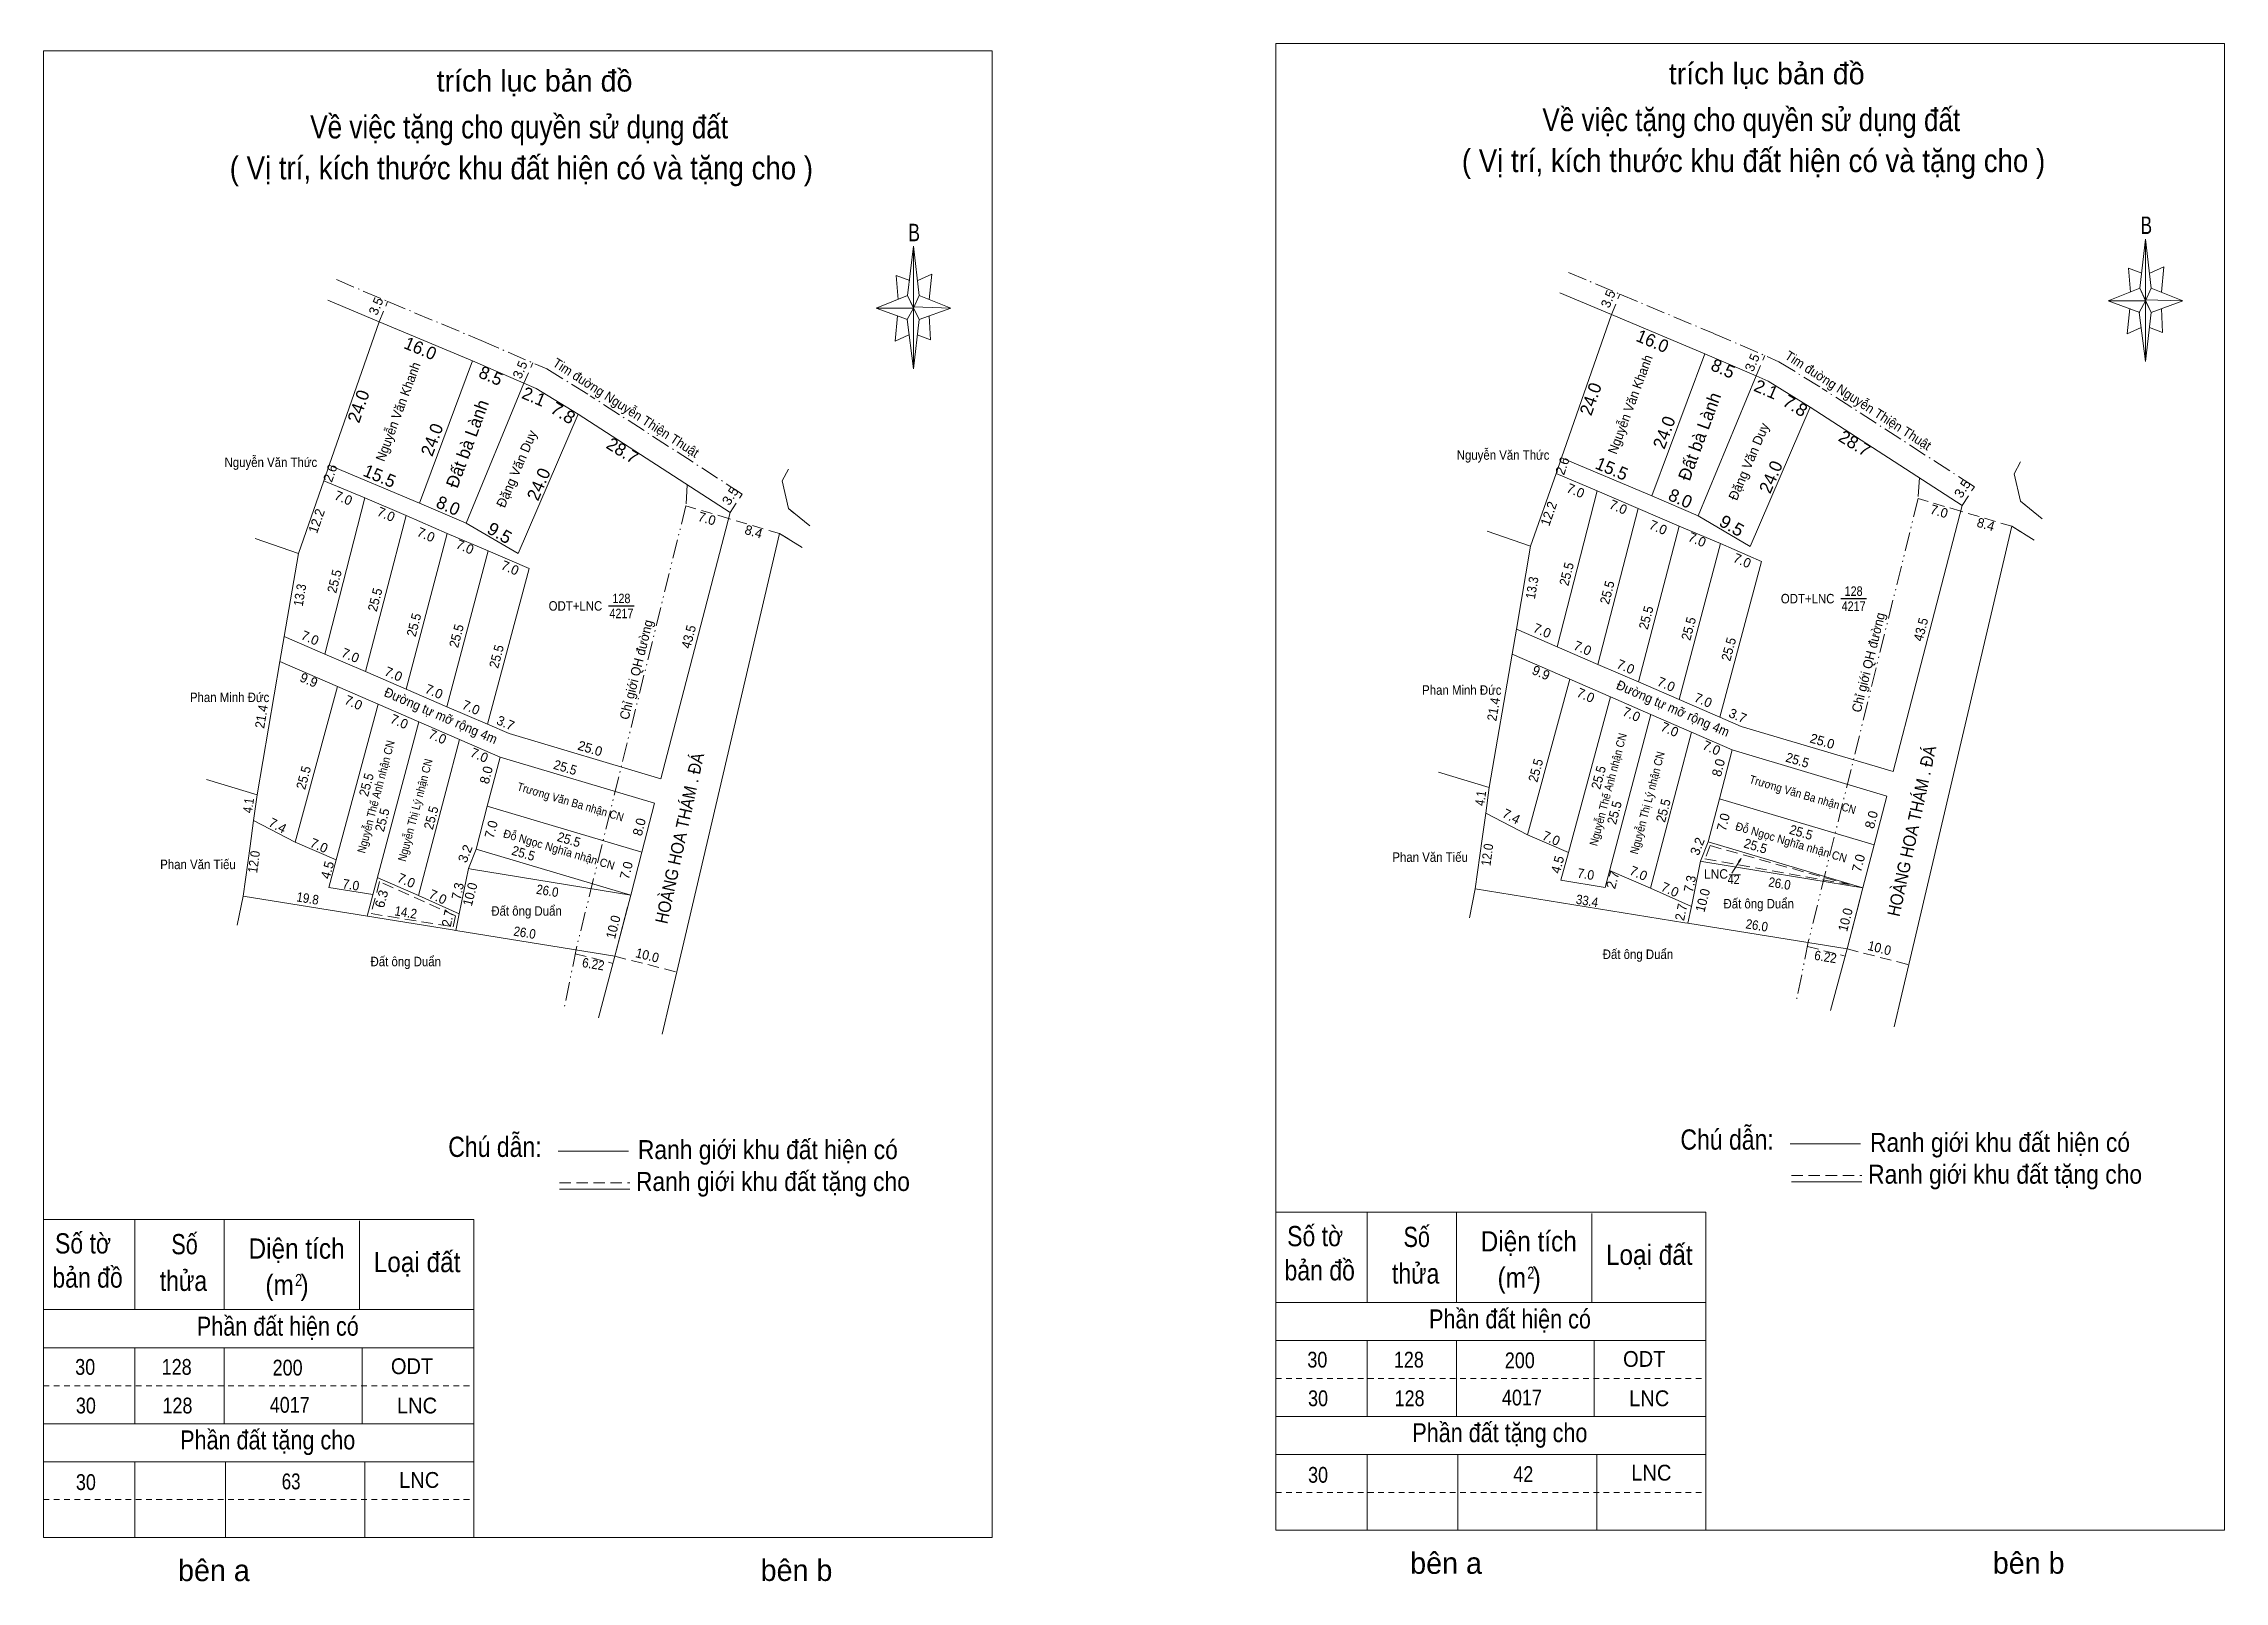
# Model space of a CAD drawing. Header units: metres. Extents: x 534994 to 536407, y 1837089 to 1837335.
# Drawn here: x 534994.3 to 535339.2, y 1837088.8 to 1837332.1 of the extents above; entities that cross this region are included whole.
import ezdxf
from ezdxf.enums import TextEntityAlignment as Align

# ---------------------------------------------------------------- set-up
doc = ezdxf.new("R2010")
doc.units = ezdxf.units.M
doc.header["$LTSCALE"] = 0.6
for name, pattern in [('DASH_DOUBLE_DOT', [9.2, 5, -1.2, 0.3, -1.2, 0.3, -1.2]), ('DOT_DASHED', [7.7, 5, -1.2, 0.3, -1.2]), ('MEDIUM_DASHED', [4.5, 3, -1.5]), ('SHORT_DASHED', [2.7, 1.5, -1.2])]:
    doc.linetypes.add(name, pattern=pattern)
doc.layers.add('17', color=7, linetype='Continuous', lineweight=13)
doc.layers.add('2', color=7, linetype='Continuous', lineweight=13)

msp = doc.modelspace()

# ---------------------------------------------------------------- texts
at = {"layer": '17'}
for s, height, rotation, p in [('3.5', 1.5, 67.468, (535047.5953, 1837290.2626)), ('3.5', 1.5, 67.468, (535242.4353, 1837291.4126)), ('16.0', 2, 337.248, (535053.5333, 1837282.9469)), ('16.0', 2, 337.248, (535248.3733, 1837284.0969)), ('8.5', 2, 336.589, (535064.6627, 1837278.6208)), ('3.5', 1.5, 66.436, (535070.3654, 1837280.1852)), ('8.5', 2, 336.589, (535259.5027, 1837279.7708)), ('3.5', 1.5, 66.436, (535265.2054, 1837281.3352)), ('24.0', 2, 70.81, (535045.0731, 1837274.3913)), ('2.1', 2, 336.73, (535071.4899, 1837275.3231)), ('24.0', 2, 70.81, (535239.9131, 1837275.5413)), ('Đất bà Lành', 2, 69.79, (535257.1276, 1837269.5945)), ('2.1', 2, 336.73, (535266.3299, 1837276.4731)), ('Đất bà Lành', 2, 69.79, (535062.2876, 1837268.4445)), ('24.0', 2, 69.586, (535251.5341, 1837270.2262)), ('24.0', 2, 69.586, (535056.6941, 1837269.0762)), ('Đặng Văn Duy', 1.5, 66.682, (535069.8226, 1837264.5231)), ('28.7', 2, 328.39, (535085.3509, 1837266.8362)), ('Đặng Văn Duy', 1.5, 66.682, (535264.6626, 1837265.6731)), ('28.7', 2, 328.39, (535280.1909, 1837267.9862)), ('2.6', 1.5, 70.731, (535235.2081, 1837265.0376)), ('15.5', 2, 337.175, (535241.9321, 1837263.9106)), ('2.6', 1.5, 70.731, (535040.3681, 1837263.8876)), ('15.5', 2, 337.175, (535047.0921, 1837262.7606)), ('24.0', 2, 66.682, (535073.54, 1837261.9892)), ('24.0', 2, 66.682, (535268.38, 1837263.1392)), ('7.0', 1.5, 337.218, (535041.4646, 1837259.5143)), ('8.0', 2, 336.19, (535057.9213, 1837258.0687)), ('12.2', 1.5, 70.807, (535233.0499, 1837257.4784)), ('7.0', 1.5, 337.218, (535236.3046, 1837260.6643)), ('7.0', 1.5, 336.727, (535243.0437, 1837258.0805)), ('8.0', 2, 336.19, (535252.7613, 1837259.2187)), ('12.2', 1.5, 70.807, (535038.2099, 1837256.3284)), ('7.0', 1.5, 336.727, (535048.2037, 1837256.9305)), ('7.0', 1.5, 343.5, (535099.022, 1837256.2266)), ('8.4', 1.5, 343.5, (535106.402, 1837254.1566)), ('7.0', 1.5, 336.663, (535249.3529, 1837254.8591)), ('7.0', 1.5, 343.5, (535293.862, 1837257.3766)), ('8.4', 1.5, 343.5, (535301.242, 1837255.3066)), ('7.0', 1.5, 336.663, (535054.5129, 1837253.7091)), ('7.0', 1.5, 336.844, (535060.6751, 1837251.7733)), ('7.0', 1.5, 336.844, (535255.5151, 1837252.9233)), ('7.0', 1.5, 336.663, (535067.8029, 1837248.4591)), ('7.0', 1.5, 336.663, (535262.6429, 1837249.6091)), ('7.0', 1.5, 336.619, (535036.1724, 1837237.378)), ('7.0', 1.5, 336.619, (535231.0124, 1837238.528)), ('7.0', 1.5, 336.619, (535042.5624, 1837234.618)), ('7.0', 1.5, 336.619, (535237.4024, 1837235.768)), ('9.9', 1.5, 336.476, (535035.9857, 1837230.7168)), ('7.0', 1.5, 336.619, (535049.3724, 1837231.668)), ('9.9', 1.5, 336.476, (535230.8257, 1837231.8668)), ('7.0', 1.5, 336.619, (535244.2124, 1837232.818)), ('7.0', 1.5, 336.694, (535250.6233, 1837230.0498)), ('7.0', 1.5, 336.436, (535043.0452, 1837227.1515)), ('7.0', 1.5, 336.694, (535055.7833, 1837228.8998)), ('7.0', 1.5, 336.619, (535061.6324, 1837226.378)), ('7.0', 1.5, 336.436, (535237.8852, 1837228.3015)), ('7.0', 1.5, 336.619, (535256.4724, 1837227.528)), ('7.0', 1.5, 336.511, (535050.2911, 1837224.1555)), ('3.7', 1.5, 336.619, (535067.0924, 1837223.9267)), ('7.0', 1.5, 336.511, (535245.1311, 1837225.3055)), ('7.0', 1.5, 336.436, (535251.1752, 1837222.9015)), ('3.7', 1.5, 336.619, (535261.9324, 1837225.0767)), ('7.0', 1.5, 336.436, (535056.3352, 1837221.7515)), ('25.0', 1.5, 343.423, (535080.546, 1837219.8635)), ('7.0', 1.5, 336.436, (535257.7852, 1837219.9815)), ('25.0', 1.5, 343.423, (535275.386, 1837221.0135)), ('7.0', 1.5, 336.436, (535062.9452, 1837218.8315)), ('8.0', 1.5, 75.46, (535259.898, 1837217.3517)), ('8.0', 1.5, 75.46, (535065.058, 1837216.2017)), ('7.4', 1.5, 332.539, (535226.0841, 1837209.1703)), ('7.4', 1.5, 332.539, (535030.9941, 1837207.7303)), ('7.0', 1.5, 75.369, (535065.8313, 1837207.5956)), ('8.0', 1.5, 75.442, (535089.2484, 1837207.9815)), ('7.0', 1.5, 336.589, (535232.442, 1837205.6873)), ('7.0', 1.5, 75.369, (535260.6713, 1837208.7456)), ('8.0', 1.5, 75.442, (535284.0884, 1837209.1315)), ('7.0', 1.5, 336.589, (535037.602, 1837204.5373)), ('3.2', 1.5, 68.489, (535061.7039, 1837203.68)), ('3.2', 1.5, 68.489, (535256.5439, 1837204.83)), ('4.5', 1.5, 74.906, (535039.9359, 1837201.1597)), ('7.0', 1.5, 336.514, (535051.4012, 1837199.0055)), ('7.0', 1.5, 75.427, (535087.2087, 1837201.1113)), ('4.5', 1.5, 74.906, (535234.4559, 1837202.0197)), ('2.7', 1.5, 74.685, (535243.1834, 1837199.6069)), ('7.0', 1.5, 336.514, (535246.2412, 1837200.1555)), ('7.0', 1.5, 75.427, (535282.0487, 1837202.2613)), ('6.3', 1.5, 74.685, (535048.4993, 1837196.5919)), ('7.0', 1.5, 335.791, (535056.3774, 1837196.4217)), ('7.0', 1.5, 335.791, (535251.2174, 1837197.5717))]:
    msp.add_text(s, height=height, rotation=rotation, dxfattribs=at).set_placement(p, align=Align.CENTER)
for s, height, rotation, width, p in [('Tim đuờng Nguyễn Thiện Thuật', 1.5, 327.104, 0.95, (535280.8727, 1837275.0007)), ('Nguyễn Văn Khanh', 1.5, 69.586, 0.95, (535051.0916, 1837273.5984)), ('Tim đuờng Nguyễn Thiện Thuật', 1.5, 327.104, 0.95, (535086.0327, 1837273.8507)), ('Nguyễn Văn Khanh', 1.5, 69.586, 0.95, (535245.9316, 1837274.7484)), ('7.8', 2, 328.368, 1.05, (535270.8006, 1837273.9401)), ('7.8', 2, 328.368, 1.05, (535075.9606, 1837272.7901)), ('3.5', 1.5, 57.127, 1.05, (535298.3937, 1837261.2729)), ('3.5', 1.5, 57.127, 1.05, (535103.5537, 1837260.1229)), ('9.5', 2, 329.986, 1.05, (535065.9498, 1837253.8014)), ('9.5', 2, 329.986, 1.05, (535260.7898, 1837254.9514)), ('25.5', 1.5, 75.626, 0.95, (535235.8897, 1837247.9938)), ('13.3', 1.5, 80.276, 0.9, (535035.6005, 1837244.7233)), ('25.5', 1.5, 75.626, 0.95, (535041.0497, 1837246.8438)), ('25.5', 1.5, 75.441, 0.95, (535047.4753, 1837243.9315)), ('13.3', 1.5, 80.276, 0.9, (535230.4405, 1837245.8733)), ('25.5', 1.5, 75.441, 0.95, (535242.3153, 1837245.0815)), ('25.5', 1.5, 75.299, 0.95, (535248.4622, 1837241.0897)), ('Chỉ giới QH đường', 1.5, 76.095, 0.95, (535283.6156, 1837234.0148)), ('25.5', 1.5, 75.299, 0.95, (535053.6222, 1837239.9397)), ('25.5', 1.5, 75.141, 0.95, (535060.347, 1837238.1977)), ('Chỉ giới QH đường', 1.5, 76.095, 0.95, (535088.7756, 1837232.8648)), ('43.5', 1.5, 75.437, 0.95, (535097.0654, 1837238.0714)), ('25.5', 1.5, 75.141, 0.95, (535255.187, 1837239.3477)), ('43.5', 1.5, 75.437, 0.95, (535291.9054, 1837239.2214)), ('25.5', 1.5, 74.999, 0.95, (535066.6812, 1837234.9459)), ('25.5', 1.5, 74.999, 0.95, (535261.5212, 1837236.0959)), ('Đường tự mỡ rộng 4m', 1.5, 336.436, 0.95, (535056.8552, 1837225.0809)), ('21.4', 1.5, 80.287, 0.95, (535224.357, 1837226.6535)), ('Đường tự mỡ rộng 4m', 1.5, 336.436, 0.95, (535251.6952, 1837226.2309)), ('21.4', 1.5, 80.287, 0.95, (535029.517, 1837225.5035)), ('Nguyễn Thế Anh nhận CN', 1.3, 75.104, 0.9, (535047.5129, 1837212.7779)), ('Nguyễn Thế Anh nhận CN', 1.3, 75.104, 0.9, (535242.3529, 1837213.9279)), ('Nguyễn Thị Lý nhận CN', 1.3, 75.104, 0.9, (535053.7226, 1837210.6679)), ('25.5', 1.5, 343.413, 0.95, (535076.6159, 1837216.8621)), ('HOÀNG HOA THÁM . ĐÁ', 1.999, 77.747, 0.9, (535095.8832, 1837206.1779)), ('25.5', 1.5, 74.792, 0.95, (535231.0089, 1837216.9183)), ('Nguyễn Thị Lý nhận CN', 1.3, 75.104, 0.9, (535248.5626, 1837211.8179)), ('25.5', 1.5, 343.413, 0.95, (535271.4559, 1837218.0121)), ('HOÀNG HOA THÁM . ĐÁ', 1.999, 77.747, 0.9, (535290.7232, 1837207.3279)), ('25.5', 1.5, 74.792, 0.95, (535036.1689, 1837215.7683)), ('25.5', 1.5, 74.928, 0.95, (535046.1047, 1837214.65)), ('Trương Văn Ba nhận CN', 1.3, 343.434, 0.9, (535077.4747, 1837211.5086)), ('25.5', 1.5, 74.928, 0.95, (535240.9447, 1837215.8)), ('Trương Văn Ba nhận CN', 1.3, 343.434, 0.9, (535272.3147, 1837212.6586)), ('4.1', 1.5, 82.147, 0.85, (535027.4659, 1837211.4625)), ('25.5', 1.5, 75.092, 0.95, (535048.6084, 1837209.087)), ('25.5', 1.5, 75.255, 0.95, (535056.3435, 1837209.4291)), ('4.1', 1.5, 82.147, 0.85, (535222.3059, 1837212.6125)), ('25.5', 1.5, 75.092, 0.95, (535243.4484, 1837210.237)), ('25.5', 1.5, 75.255, 0.95, (535251.1835, 1837210.5791)), ('Đỗ Ngọc Nghĩa nhận CN', 1.3, 343.462, 0.95, (535075.66, 1837203.9669)), ('Đỗ Ngọc Nghĩa nhận CN', 1.3, 343.462, 0.95, (535270.5, 1837205.1169)), ('25.5', 1.5, 343.434, 0.95, (535272.0362, 1837206.5927)), ('12.0', 1.5, 82.093, 0.9, (535028.3368, 1837202.5468)), ('25.5', 1.5, 343.462, 0.95, (535069.9965, 1837203.2836)), ('25.5', 1.5, 343.434, 0.95, (535077.1962, 1837205.4427)), ('12.0', 1.5, 82.093, 0.9, (535223.3568, 1837203.6668)), ('25.5', 1.5, 343.462, 0.95, (535264.8365, 1837204.4336)), ('7.0', 1.5, 350.858, 0.95, (535238.0858, 1837199.9615)), ('19.8', 1.5, 350.824, 0.9, (535035.9804, 1837196.1256)), ('7.0', 1.5, 350.858, 0.95, (535042.8158, 1837198.2715)), ('7.3', 1.5, 78.398, 0.95, (535060.5536, 1837197.8742)), ('10.0', 1.5, 75.466, 0.95, (535062.5023, 1837197.3318)), ('26.0', 1.5, 350.726, 0.9, (535073.8891, 1837197.3279)), ('33.4', 1.5, 350.824, 0.9, (535238.2954, 1837195.7416)), ('7.3', 1.5, 78.398, 0.95, (535255.3936, 1837199.0242)), ('10.0', 1.5, 75.466, 0.95, (535257.4123, 1837196.3718)), ('26.0', 1.5, 350.726, 0.9, (535268.7291, 1837198.4779)), ('14.2', 1.5, 350.824, 0.9, (535051.5004, 1837193.9124)), ('2.7', 1.5, 78.232, 0.95, (535058.9902, 1837193.597)), ('10.0', 1.5, 75.463, 0.95, (535085.1424, 1837192.1518)), ('2.7', 1.5, 78.232, 0.95, (535254.0002, 1837194.537)), ('10.0', 1.5, 75.463, 0.95, (535279.9824, 1837193.3018)), ('26.0', 1.5, 350.817, 0.9, (535070.2953, 1837190.7114)), ('26.0', 1.5, 350.817, 0.9, (535265.1353, 1837191.8614)), ('6.22', 1.5, 350.821, 0.9, (535081.1504, 1837185.7323)), ('10.0', 1.5, 345.661, 0.95, (535089.6243, 1837187.1337)), ('6.22', 1.5, 350.821, 0.9, (535275.9904, 1837186.8823)), ('10.0', 1.5, 345.661, 0.95, (535284.4643, 1837188.2837))]:
    msp.add_text(s, height=height, rotation=rotation, dxfattribs=dict(at, width=width)).set_placement(p, align=Align.CENTER)
for s, height, width, p in [('Nguyễn Văn Thức', 1.5, 0.9, (535030.28, 1837265.1)), ('Nguyễn Văn Thức', 1.5, 0.9, (535225.12, 1837266.25)), ('128', 1.5, 0.85, (535280.55, 1837244.72)), ('4217', 1.5, 0.85, (535085.71, 1837241.19)), ('128', 1.5, 0.85, (535085.71, 1837243.57)), ('4217', 1.5, 0.85, (535280.55, 1837242.34)), ('Phan Minh Đức', 1.5, 0.9, (535023.75, 1837227.92)), ('Phan Minh Đức', 1.5, 0.9, (535218.59, 1837229.07)), ('Phan Văn Tiếu', 1.5, 0.9, (535213.59, 1837202.64)), ('Phan Văn Tiếu', 1.5, 0.9, (535018.75, 1837201.49)), ('LNC', 1.5, 0.95, (535258.78, 1837199.98)), ('42', 1.5, 0.85, (535261.575, 1837199.12)), ('Đất ông Duẩn', 1.5, 0.9, (535070.705, 1837194.13)), ('Đất ông Duẩn', 1.5, 0.9, (535265.545, 1837195.28)), ('Đất ông Duẩn', 1.5, 0.9, (535051.605, 1837186.13)), ('Đất ông Duẩn', 1.5, 0.9, (535246.445, 1837187.28)), ('30', 2.5, 0.85, (535195.755, 1837122.65)), ('128', 2.5, 0.85, (535210.22, 1837122.65)), ('200', 2.5, 0.85, (535227.765, 1837122.54)), ('ODT', 2.5, 0.95, (535247.445, 1837122.76)), ('30', 2.5, 0.85, (535000.915, 1837121.5)), ('128', 2.5, 0.85, (535015.38, 1837121.5)), ('200', 2.5, 0.85, (535032.925, 1837121.39)), ('ODT', 2.5, 0.95, (535052.605, 1837121.61)), ('30', 2.5, 0.85, (535001.025, 1837115.39)), ('128', 2.5, 0.85, (535015.5, 1837115.39)), ('4017', 2.5, 0.85, (535033.26, 1837115.5)), ('LNC', 2.5, 0.95, (535053.39, 1837115.39)), ('30', 2.5, 0.85, (535195.865, 1837116.54)), ('128', 2.5, 0.85, (535210.34, 1837116.54)), ('4017', 2.5, 0.85, (535228.1, 1837116.65)), ('LNC', 2.5, 0.95, (535248.23, 1837116.54)), ('30', 2.5, 0.85, (535001.025, 1837103.28)), ('63', 2.5, 0.8, (535033.48, 1837103.39)), ('LNC', 2.5, 0.95, (535053.73, 1837103.62)), ('30', 2.5, 0.85, (535195.865, 1837104.43)), ('42', 2.5, 0.85, (535228.32, 1837104.54)), ('LNC', 2.5, 0.95, (535248.57, 1837104.77))]:
    msp.add_text(s, height=height, dxfattribs=dict(at, width=width)).set_placement(p, align=Align.CENTER)
at = {"layer": '17', "width": 0.9}
for p in [(535083.18, 1837242.38), (535278.02, 1837243.53)]:
    msp.add_text('ODT+LNC ', height=1.5, dxfattribs=at).set_placement(p, align=Align.RIGHT)
at = {"layer": '2'}
for s, height, p in [('trích lục bản đồ', 3.388, (535071.965, 1837324.49)), ('trích lục bản đồ', 3.388, (535266.805, 1837325.64)), ('bên a', 3.39, (535021.27, 1837088.87)), ('bên b', 3.39, (535113.395, 1837088.89)), ('bên a', 3.39, (535216.11, 1837090.02)), ('bên b', 3.39, (535308.235, 1837090.04))]:
    msp.add_text(s, height=height, dxfattribs=at).set_placement(p, align=Align.CENTER)
for s, height, width, p in [('Về việc tặng cho quyền sử dụng đất', 3.63, 0.85, (535264.375, 1837318.23)), ('Về việc tặng cho quyền sử dụng đất', 3.63, 0.85, (535069.535, 1837317.08)), ('( Vị trí, kích thước khu đất hiện có và tặng cho )', 3.63, 0.9, (535069.885, 1837310.6)), ('( Vị trí, kích thước khu đất hiện có và tặng cho )', 3.63, 0.9, (535264.725, 1837311.75)), ('B', 2.756, 0.75, (535326.83, 1837301.97)), ('B', 2.756, 0.75, (535131.99, 1837300.82)), ('Chú dẫn:', 3.2, 0.85, (535065.705, 1837155.97)), ('Chú dẫn:', 3.2, 0.85, (535260.545, 1837157.12)), ('Ranh giới khu đất hiện có', 3, 0.9, (535303.7, 1837156.77)), ('Ranh giới khu đất hiện có', 3, 0.9, (535108.86, 1837155.62)), ('Ranh giới khu đất tặng cho', 3, 0.9, (535109.665, 1837150.58)), ('Ranh giới khu đất tặng cho', 3, 0.9, (535304.505, 1837151.73)), ('Số tờ', 3.2, 0.85, (535000.565, 1837140.69)), ('Số', 3.2, 0.8, (535016.625, 1837140.57)), ('Diện tích', 3.2, 0.9, (535034.34, 1837139.87)), ('Số tờ', 3.2, 0.85, (535195.405, 1837141.84)), ('Số', 3.2, 0.8, (535211.465, 1837141.72)), ('Diện tích', 3.2, 0.9, (535229.18, 1837141.02)), ('Loại đất', 3.2, 0.9, (535248.235, 1837138.89)), ('bản đồ', 3.2, 0.85, (535001.285, 1837135.29)), ('Loại đất', 3.2, 0.9, (535053.395, 1837137.74)), ('bản đồ', 3.2, 0.85, (535196.125, 1837136.44)), ('thửa', 3.2, 0.85, (535211.295, 1837135.92)), ('(m )', 3.2, 0.9, (535227.67, 1837135.28)), ('2', 1.891, 0.8, (535229.51, 1837136.71)), ('thửa', 3.2, 0.85, (535016.455, 1837134.77)), ('(m )', 3.2, 0.9, (535032.83, 1837134.13)), ('2', 1.891, 0.8, (535034.67, 1837135.56)), ('Phần đất hiện có', 3, 0.85, (535226.215, 1837128.84)), ('Phần đất hiện có', 3, 0.85, (535031.375, 1837127.69)), ('Phần đất tặng cho', 3, 0.85, (535029.775, 1837109.7)), ('Phần đất tặng cho', 3, 0.85, (535224.615, 1837110.85))]:
    msp.add_text(s, height=height, dxfattribs=dict(at, width=width)).set_placement(p, align=Align.CENTER)

# ---------------------------------------------------------------- linework, layer by layer
at = {"layer": '17', "linetype": 'DOT_DASHED'}
for p, q in [((535040.64, 1837294.74), (535048.77, 1837291.29)), ((535235.48, 1837295.89), (535243.61, 1837292.44)), ((535048.75, 1837291.3), (535063.51, 1837285.11)), ((535243.59, 1837292.45), (535258.35, 1837286.26)), ((535299.64, 1837261.98), (535275.6, 1837277.53)), ((535104.8, 1837260.83), (535080.76, 1837276.38))]:
    msp.add_line(p, q, dxfattribs=at)
at = {"layer": '17'}
for p, q in [((535039.27, 1837291.52), (535047.4, 1837288.07)), ((535234.11, 1837292.67), (535242.24, 1837289.22)), ((535047.4, 1837288.07), (535039.51, 1837265.4)), ((535047.4, 1837288.07), (535062.16, 1837281.88)), ((535242.24, 1837289.22), (535234.35, 1837266.55)), ((535242.24, 1837289.22), (535257, 1837283.03)), ((535062.16, 1837281.88), (535053.79, 1837259.39)), ((535257, 1837283.03), (535248.63, 1837260.54)), ((535070.29, 1837278.36), (535072.22, 1837277.53)), ((535072.22, 1837277.53), (535078.86, 1837273.44)), ((535265.13, 1837279.51), (535267.06, 1837278.68)), ((535267.06, 1837278.68), (535273.7, 1837274.59)), ((535102.9, 1837257.89), (535078.86, 1837273.44)), ((535297.74, 1837259.04), (535273.7, 1837274.59)), ((535233.49, 1837264.09), (535234.35, 1837266.55)), ((535234.35, 1837266.55), (535248.63, 1837260.54)), ((535038.65, 1837262.94), (535034.64, 1837251.42)), ((535038.65, 1837262.94), (535039.51, 1837265.4)), ((535039.51, 1837265.4), (535053.79, 1837259.39)), ((535233.49, 1837264.09), (535229.48, 1837252.57)), ((535061.14, 1837256.21), (535053.79, 1837259.39)), ((535255.98, 1837257.36), (535248.63, 1837260.54)), ((535045.25, 1837232.73), (535051.66, 1837257.41)), ((535091.96, 1837215.78), (535102.9, 1837257.89)), ((535240.09, 1837233.88), (535246.5, 1837258.56)), ((535286.8, 1837216.93), (535297.74, 1837259.04)), ((535027.77, 1837253.82), (535034.64, 1837251.42)), ((535058.15, 1837254.61), (535051.68, 1837229.95)), ((535222.61, 1837254.97), (535229.48, 1837252.57)), ((535227.23, 1837239.44), (535229.48, 1837252.57)), ((535252.99, 1837255.76), (535246.52, 1837231.1)), ((535252.95, 1837228.33), (535259.49, 1837252.98)), ((535032.39, 1837238.29), (535034.64, 1837251.42)), ((535058.11, 1837227.18), (535064.65, 1837251.83)), ((535226.55, 1837235.5), (535227.23, 1837239.44)), ((535031.71, 1837234.35), (535032.39, 1837238.29)), ((535226.55, 1837235.5), (535222.94, 1837214.41)), ((535226.55, 1837235.5), (535235.67, 1837231.53)), ((535031.71, 1837234.35), (535028.1, 1837213.26)), ((535031.71, 1837234.35), (535040.83, 1837230.38)), ((535034.14, 1837205.77), (535040.83, 1837230.38)), ((535040.83, 1837230.38), (535047.25, 1837227.58)), ((535228.98, 1837206.92), (535235.67, 1837231.53)), ((535242.09, 1837228.73), (535235.46, 1837204.11)), ((535235.67, 1837231.53), (535242.09, 1837228.73)), ((535047.25, 1837227.58), (535040.62, 1837202.96)), ((535053.67, 1837224.79), (535045.49, 1837194.05)), ((535248.51, 1837225.94), (535241.24, 1837198.61)), ((535053.6, 1837197.33), (535060.09, 1837221.99)), ((535060.09, 1837221.99), (535066.51, 1837219.19)), ((535248.44, 1837198.48), (535254.93, 1837223.14)), ((535254.93, 1837223.14), (535261.35, 1837220.34)), ((535064.5, 1837211.44), (535066.51, 1837219.19)), ((535066.51, 1837219.19), (535090.95, 1837211.91)), ((535259.34, 1837212.59), (535261.35, 1837220.34)), ((535261.35, 1837220.34), (535285.79, 1837213.06)), ((535020.09, 1837215.66), (535028.1, 1837213.26)), ((535214.93, 1837216.81), (535222.94, 1837214.41)), ((535064.5, 1837211.44), (535062.73, 1837204.66)), ((535088.94, 1837204.17), (535064.5, 1837211.44)), ((535090.95, 1837211.91), (535088.94, 1837204.17)), ((535259.34, 1837212.59), (535257.57, 1837205.81)), ((535283.78, 1837205.32), (535259.34, 1837212.59)), ((535285.79, 1837213.06), (535283.78, 1837205.32)), ((535027.54, 1837209.2), (535026.98, 1837205.14)), ((535222.38, 1837210.35), (535221.82, 1837206.29)), ((535026.98, 1837205.14), (535025.88, 1837197.22)), ((535040.62, 1837202.96), (535034.14, 1837205.77)), ((535062.73, 1837204.66), (535061.52, 1837201.59)), ((535062.73, 1837204.66), (535087.18, 1837197.4)), ((535087.18, 1837197.4), (535088.94, 1837204.17)), ((535221.82, 1837206.29), (535220.72, 1837198.37)), ((535235.46, 1837204.11), (535228.98, 1837206.92)), ((535234.28, 1837199.73), (535235.46, 1837204.11)), ((535257.57, 1837205.81), (535256.36, 1837202.74)), ((535257.57, 1837205.81), (535282.02, 1837198.55)), ((535282.02, 1837198.55), (535283.78, 1837205.32)), ((535039.44, 1837198.58), (535040.62, 1837202.96)), ((535061.52, 1837201.59), (535060.05, 1837194.43)), ((535061.52, 1837201.59), (535062.01, 1837201.51)), ((535062.01, 1837201.51), (535087.18, 1837197.4)), ((535241.95, 1837201.3), (535248.44, 1837198.48)), ((535256.36, 1837202.74), (535254.89, 1837195.58)), ((535256.36, 1837202.74), (535256.85, 1837202.66)), ((535256.85, 1837202.66), (535282.02, 1837198.55)), ((535262.77, 1837203.18), (535261.3, 1837200.83)), ((535262.77, 1837203.18), (535262.34, 1837202.69)), ((535262.77, 1837203.18), (535262.52, 1837202.57)), ((535025.88, 1837197.22), (535024.95, 1837192.63)), ((535025.88, 1837197.22), (535059, 1837191.87)), ((535039.44, 1837198.58), (535046.4, 1837197.46)), ((535047.11, 1837200.15), (535053.6, 1837197.33)), ((535087.18, 1837197.4), (535084.67, 1837187.72)), ((535220.72, 1837198.37), (535219.79, 1837193.78)), ((535220.72, 1837198.37), (535253.84, 1837193.02)), ((535234.28, 1837199.73), (535241.24, 1837198.61)), ((535260.89, 1837200.58), (535262.64, 1837200.58)), ((535282.02, 1837198.55), (535279.51, 1837188.87)), ((535086.68, 1837195.46), (535084.67, 1837187.72)), ((535281.52, 1837196.61), (535279.51, 1837188.87)), ((535059, 1837191.87), (535059.5, 1837191.79)), ((535059.5, 1837191.79), (535084.67, 1837187.72)), ((535095.77, 1837190.86), (535093.35, 1837180.55)), ((535253.84, 1837193.02), (535254.34, 1837192.94)), ((535254.34, 1837192.94), (535279.51, 1837188.87)), ((535290.61, 1837192.01), (535288.19, 1837181.7)), ((535082.08, 1837177.99), (535084.67, 1837187.72)), ((535082.08, 1837177.99), (535084.67, 1837187.72)), ((535276.92, 1837179.14), (535279.51, 1837188.87)), ((535276.92, 1837179.14), (535279.51, 1837188.87)), ((535092.14, 1837175.41), (535093.35, 1837180.55)), ((535286.98, 1837176.56), (535288.19, 1837181.7))]:
    msp.add_line(p, q, dxfattribs=at)
at = {"layer": '17', "linetype": 'MEDIUM_DASHED'}
for p, q in [((535047.4, 1837288.07), (535048.74, 1837291.3)), ((535242.24, 1837289.22), (535243.58, 1837292.45)), ((535070.29, 1837278.36), (535071.69, 1837281.57)), ((535265.13, 1837279.51), (535266.53, 1837282.72)), ((535102.9, 1837257.89), (535104.8, 1837260.83)), ((535297.74, 1837259.04), (535299.64, 1837261.98)), ((535257.87, 1837205.21), (535257.05, 1837203.13)), ((535257.87, 1837205.21), (535279.83, 1837199.07)), ((535257.05, 1837203.13), (535279.83, 1837199.07)), ((535047.47, 1837199.53), (535046.12, 1837194.46)), ((535059.48, 1837194.13), (535047.47, 1837199.53)), ((535046.12, 1837194.46), (535059.11, 1837192.36)), ((535059.11, 1837192.36), (535059.48, 1837194.13)), ((535078.41, 1837188.1), (535084.37, 1837186.59)), ((535084.67, 1837187.72), (535094.45, 1837185.22)), ((535273.25, 1837189.25), (535279.21, 1837187.74)), ((535279.51, 1837188.87), (535289.29, 1837186.37))]:
    msp.add_line(p, q, dxfattribs=at)
at = {"layer": '17', "lineweight": 25}
for p, q in [((535083.69, 1837243.13), (535087.73, 1837243.13)), ((535278.53, 1837244.28), (535282.57, 1837244.28))]:
    msp.add_line(p, q, dxfattribs=at)
at = {"layer": '17', "linetype": 'SHORT_DASHED'}
for p, q in [((534994.34, 1837119.76), (535062.36, 1837119.76)), ((535189.18, 1837120.91), (535257.2, 1837120.91)), ((534994.34, 1837101.76), (535062.36, 1837101.76)), ((535189.18, 1837102.91), (535257.2, 1837102.91))]:
    msp.add_line(p, q, dxfattribs=at)
at = {"layer": '17', "linetype": 'DOT_DASHED'}
for points in [[(535063.55, 1837285.09), (535073.9, 1837280.61), (535080.7, 1837276.42)], [(535258.39, 1837286.24), (535268.74, 1837281.76), (535275.54, 1837277.57)]]:
    msp.add_lwpolyline(points, dxfattribs=at)
at = {"layer": '17'}
for points in [[(535062.16, 1837281.88), (535070.29, 1837278.36), (535061.14, 1837256.21)], [(535257, 1837283.03), (535265.13, 1837279.51), (535255.98, 1837257.36)], [(535061.14, 1837256.21), (535069.36, 1837251.4), (535078.86, 1837273.44)], [(535255.98, 1837257.36), (535264.2, 1837252.55), (535273.7, 1837274.59)], [(535038.82, 1837235.51), (535045.15, 1837260.21), (535038.65, 1837262.94)], [(535112.11, 1837264.77), (535111.1, 1837262.89), (535112.11, 1837258.53), (535115.52, 1837255.78)], [(535112.11, 1837264.77), (535111.1, 1837262.89), (535112.11, 1837258.53), (535112.94, 1837257.86)], [(535233.66, 1837236.66), (535239.99, 1837261.36), (535233.49, 1837264.09)], [(535306.95, 1837265.92), (535305.94, 1837264.04), (535306.95, 1837259.68), (535310.36, 1837256.93)], [(535306.95, 1837265.92), (535305.94, 1837264.04), (535306.95, 1837259.68), (535307.78, 1837259.01)], [(535045.15, 1837260.21), (535051.66, 1837257.41), (535058.15, 1837254.61), (535064.65, 1837251.83), (535071.14, 1837249.03), (535064.54, 1837224.4)], [(535239.99, 1837261.36), (535246.5, 1837258.56), (535252.99, 1837255.76), (535259.49, 1837252.98), (535265.98, 1837250.18), (535259.38, 1837225.55)], [(535114.28, 1837252.38), (535110.73, 1837254.57), (535095.77, 1837190.86)], [(535112.03, 1837253.77), (535110.73, 1837254.57), (535095.77, 1837190.86)], [(535309.12, 1837253.53), (535305.57, 1837255.72), (535290.61, 1837192.01)], [(535306.87, 1837254.92), (535305.57, 1837255.72), (535290.61, 1837192.01)], [(535227.23, 1837239.44), (535233.66, 1837236.66), (535240.09, 1837233.88), (535246.52, 1837231.1), (535252.95, 1837228.33), (535259.38, 1837225.55)], [(535032.39, 1837238.29), (535038.82, 1837235.51), (535045.25, 1837232.73), (535051.68, 1837229.95), (535058.11, 1837227.18), (535064.54, 1837224.4)], [(535242.09, 1837228.73), (535248.51, 1837225.94), (535254.93, 1837223.14)], [(535047.25, 1837227.58), (535053.67, 1837224.79), (535060.09, 1837221.99)], [(535259.38, 1837225.55), (535262.78, 1837224.08), (535286.8, 1837216.93)], [(535064.54, 1837224.4), (535067.94, 1837222.93), (535091.96, 1837215.78)], [(535028.1, 1837213.26), (535027.54, 1837209.2), (535034.14, 1837205.77)], [(535222.94, 1837214.41), (535222.38, 1837210.35), (535228.98, 1837206.92)], [(535059.5, 1837191.79), (535060.05, 1837194.43), (535053.6, 1837197.33)], [(535254.34, 1837192.94), (535254.89, 1837195.58), (535248.44, 1837198.48)]]:
    msp.add_lwpolyline(points, dxfattribs=at)
at = {"layer": '17', "linetype": 'DASH_DOUBLE_DOT'}
for points in [[(535290.95, 1837263.43), (535290.75, 1837260.11), (535273.44, 1837190.19), (535271.47, 1837180.53)], [(535096.11, 1837262.28), (535095.91, 1837258.96), (535078.6, 1837189.04), (535076.63, 1837179.38)]]:
    msp.add_lwpolyline(points, dxfattribs=at)
at = {"layer": '17', "linetype": 'MEDIUM_DASHED'}
for points in [[(535305.57, 1837255.72), (535297.5, 1837258.11), (535290.75, 1837260.11)], [(535110.73, 1837254.57), (535102.66, 1837256.96), (535095.91, 1837258.96)]]:
    msp.add_lwpolyline(points, dxfattribs=at)
at = {"layer": '2'}
for p, q in [((535189.18, 1837332.08), (535339.18, 1837332.08)), ((535189.18, 1837096.91), (535189.18, 1837332.08)), ((535339.18, 1837332.08), (535339.18, 1837096.91)), ((534994.34, 1837330.93), (535144.34, 1837330.93)), ((534994.34, 1837095.76), (534994.34, 1837330.93)), ((535144.34, 1837330.93), (535144.34, 1837095.76)), ((535325.81, 1837293.37), (535326.73, 1837301.17)), ((535130.97, 1837292.22), (535131.89, 1837300.02)), ((535132.77, 1837292.22), (535137.77, 1837290.22)), ((535325.81, 1837289.57), (535320.81, 1837291.37)), ((535327.61, 1837293.37), (535332.61, 1837291.37)), ((535130.97, 1837288.42), (535125.97, 1837290.22)), ((535132.77, 1837288.42), (535131.89, 1837280.62)), ((535134.37, 1837289.02), (535134.57, 1837285.22)), ((535327.61, 1837289.57), (535326.73, 1837281.77)), ((535329.41, 1837286.37), (535327.33, 1837287.17)), ((535329.21, 1837290.17), (535329.41, 1837286.37)), ((535134.57, 1837285.22), (535132.49, 1837286.02)), ((535075.68, 1837156.88), (535086.81, 1837156.88)), ((535270.52, 1837158.03), (535281.65, 1837158.03)), ((535075.89, 1837150.89), (535087.02, 1837150.89)), ((535270.73, 1837152.04), (535281.86, 1837152.04)), ((534994.34, 1837146.09), (535062.36, 1837146.09)), ((535008.78, 1837146.09), (535008.78, 1837131.81)), ((535022.89, 1837146.09), (535022.89, 1837131.81)), ((535044.29, 1837145.88), (535044.29, 1837131.81)), ((535062.36, 1837146.09), (535062.36, 1837095.76)), ((535189.18, 1837147.24), (535257.2, 1837147.24)), ((535203.62, 1837147.24), (535203.62, 1837132.96)), ((535217.73, 1837147.24), (535217.73, 1837132.96)), ((535239.13, 1837147.03), (535239.13, 1837132.96)), ((535257.2, 1837147.24), (535257.2, 1837096.91)), ((534994.34, 1837131.81), (535062.36, 1837131.81)), ((535189.18, 1837132.96), (535257.2, 1837132.96)), ((534994.34, 1837125.76), (535062.36, 1837125.76)), ((535008.78, 1837125.76), (535008.78, 1837113.76)), ((535022.89, 1837125.76), (535022.89, 1837113.76)), ((535044.71, 1837125.76), (535044.71, 1837113.76)), ((535189.18, 1837126.91), (535257.2, 1837126.91)), ((535203.62, 1837126.91), (535203.62, 1837114.91)), ((535217.73, 1837126.91), (535217.73, 1837114.91)), ((535239.55, 1837126.91), (535239.55, 1837114.91)), ((535189.18, 1837114.91), (535257.2, 1837114.91)), ((534994.34, 1837113.76), (535062.36, 1837113.76)), ((534994.34, 1837107.76), (535062.36, 1837107.76)), ((535008.78, 1837107.76), (535008.78, 1837095.76)), ((535023.11, 1837107.76), (535023.11, 1837095.76)), ((535045.13, 1837107.76), (535045.13, 1837095.76)), ((535189.18, 1837108.91), (535257.2, 1837108.91)), ((535203.62, 1837108.91), (535203.62, 1837096.91)), ((535217.95, 1837108.91), (535217.95, 1837096.91)), ((535239.97, 1837108.91), (535239.97, 1837096.91)), ((534994.34, 1837095.76), (535144.34, 1837095.76)), ((535189.18, 1837096.91), (535339.18, 1837096.91))]:
    msp.add_line(p, q, dxfattribs=at)
at = {"layer": '2', "linetype": 'MEDIUM_DASHED'}
for p, q in [((535270.73, 1837153.04), (535281.86, 1837153.04)), ((535075.89, 1837151.89), (535087.02, 1837151.89))]:
    msp.add_line(p, q, dxfattribs=at)
at = {"layer": '2'}
for points in [[(535326.73, 1837301.17), (535327.61, 1837293.37), (535326.73, 1837291.37)], [(535131.89, 1837300.02), (535132.77, 1837292.22), (535131.89, 1837290.22)], [(535131.89, 1837290.22), (535125.97, 1837290.22), (535130.97, 1837292.22), (535132.77, 1837288.42), (535137.77, 1837290.22), (535131.89, 1837290.42)], [(535326.73, 1837291.37), (535320.81, 1837291.37), (535325.81, 1837293.37), (535327.61, 1837289.57), (535332.61, 1837291.37), (535326.73, 1837291.57)], [(535326.73, 1837291.37), (535326.73, 1837281.77), (535325.73, 1837289.57)], [(535131.89, 1837290.22), (535131.89, 1837280.62), (535130.89, 1837288.42)]]:
    msp.add_lwpolyline(points, close=True, dxfattribs=at)
for points in [[(535131.29, 1837294.62), (535129.17, 1837295.42), (535129.49, 1837291.62)], [(535132.57, 1837294.62), (535134.77, 1837295.62), (535134.37, 1837291.62)], [(535326.13, 1837295.77), (535324.01, 1837296.57), (535324.33, 1837292.77)], [(535327.41, 1837295.77), (535329.61, 1837296.77), (535329.21, 1837292.77)], [(535131.89, 1837290.22), (535130.97, 1837292.22), (535125.97, 1837290.22)], [(535326.73, 1837291.37), (535325.81, 1837293.37), (535320.81, 1837291.37)], [(535326.73, 1837291.37), (535327.61, 1837289.57), (535332.61, 1837291.37)], [(535129.37, 1837289.02), (535128.97, 1837285.02), (535131.17, 1837286.02)], [(535131.89, 1837290.22), (535132.77, 1837288.42), (535137.77, 1837290.22)], [(535324.21, 1837290.17), (535323.81, 1837286.17), (535326.01, 1837287.17)]]:
    msp.add_lwpolyline(points, dxfattribs=at)

msp.set_redraw_order([(e.dxf.handle, doc.entitydb.next_handle()) for e in msp.query("TEXT MTEXT ATTDEF DIMENSION ARC_DIMENSION")])  # texts and dimensions are drawn at this point

doc.saveas('drawing.dxf')
